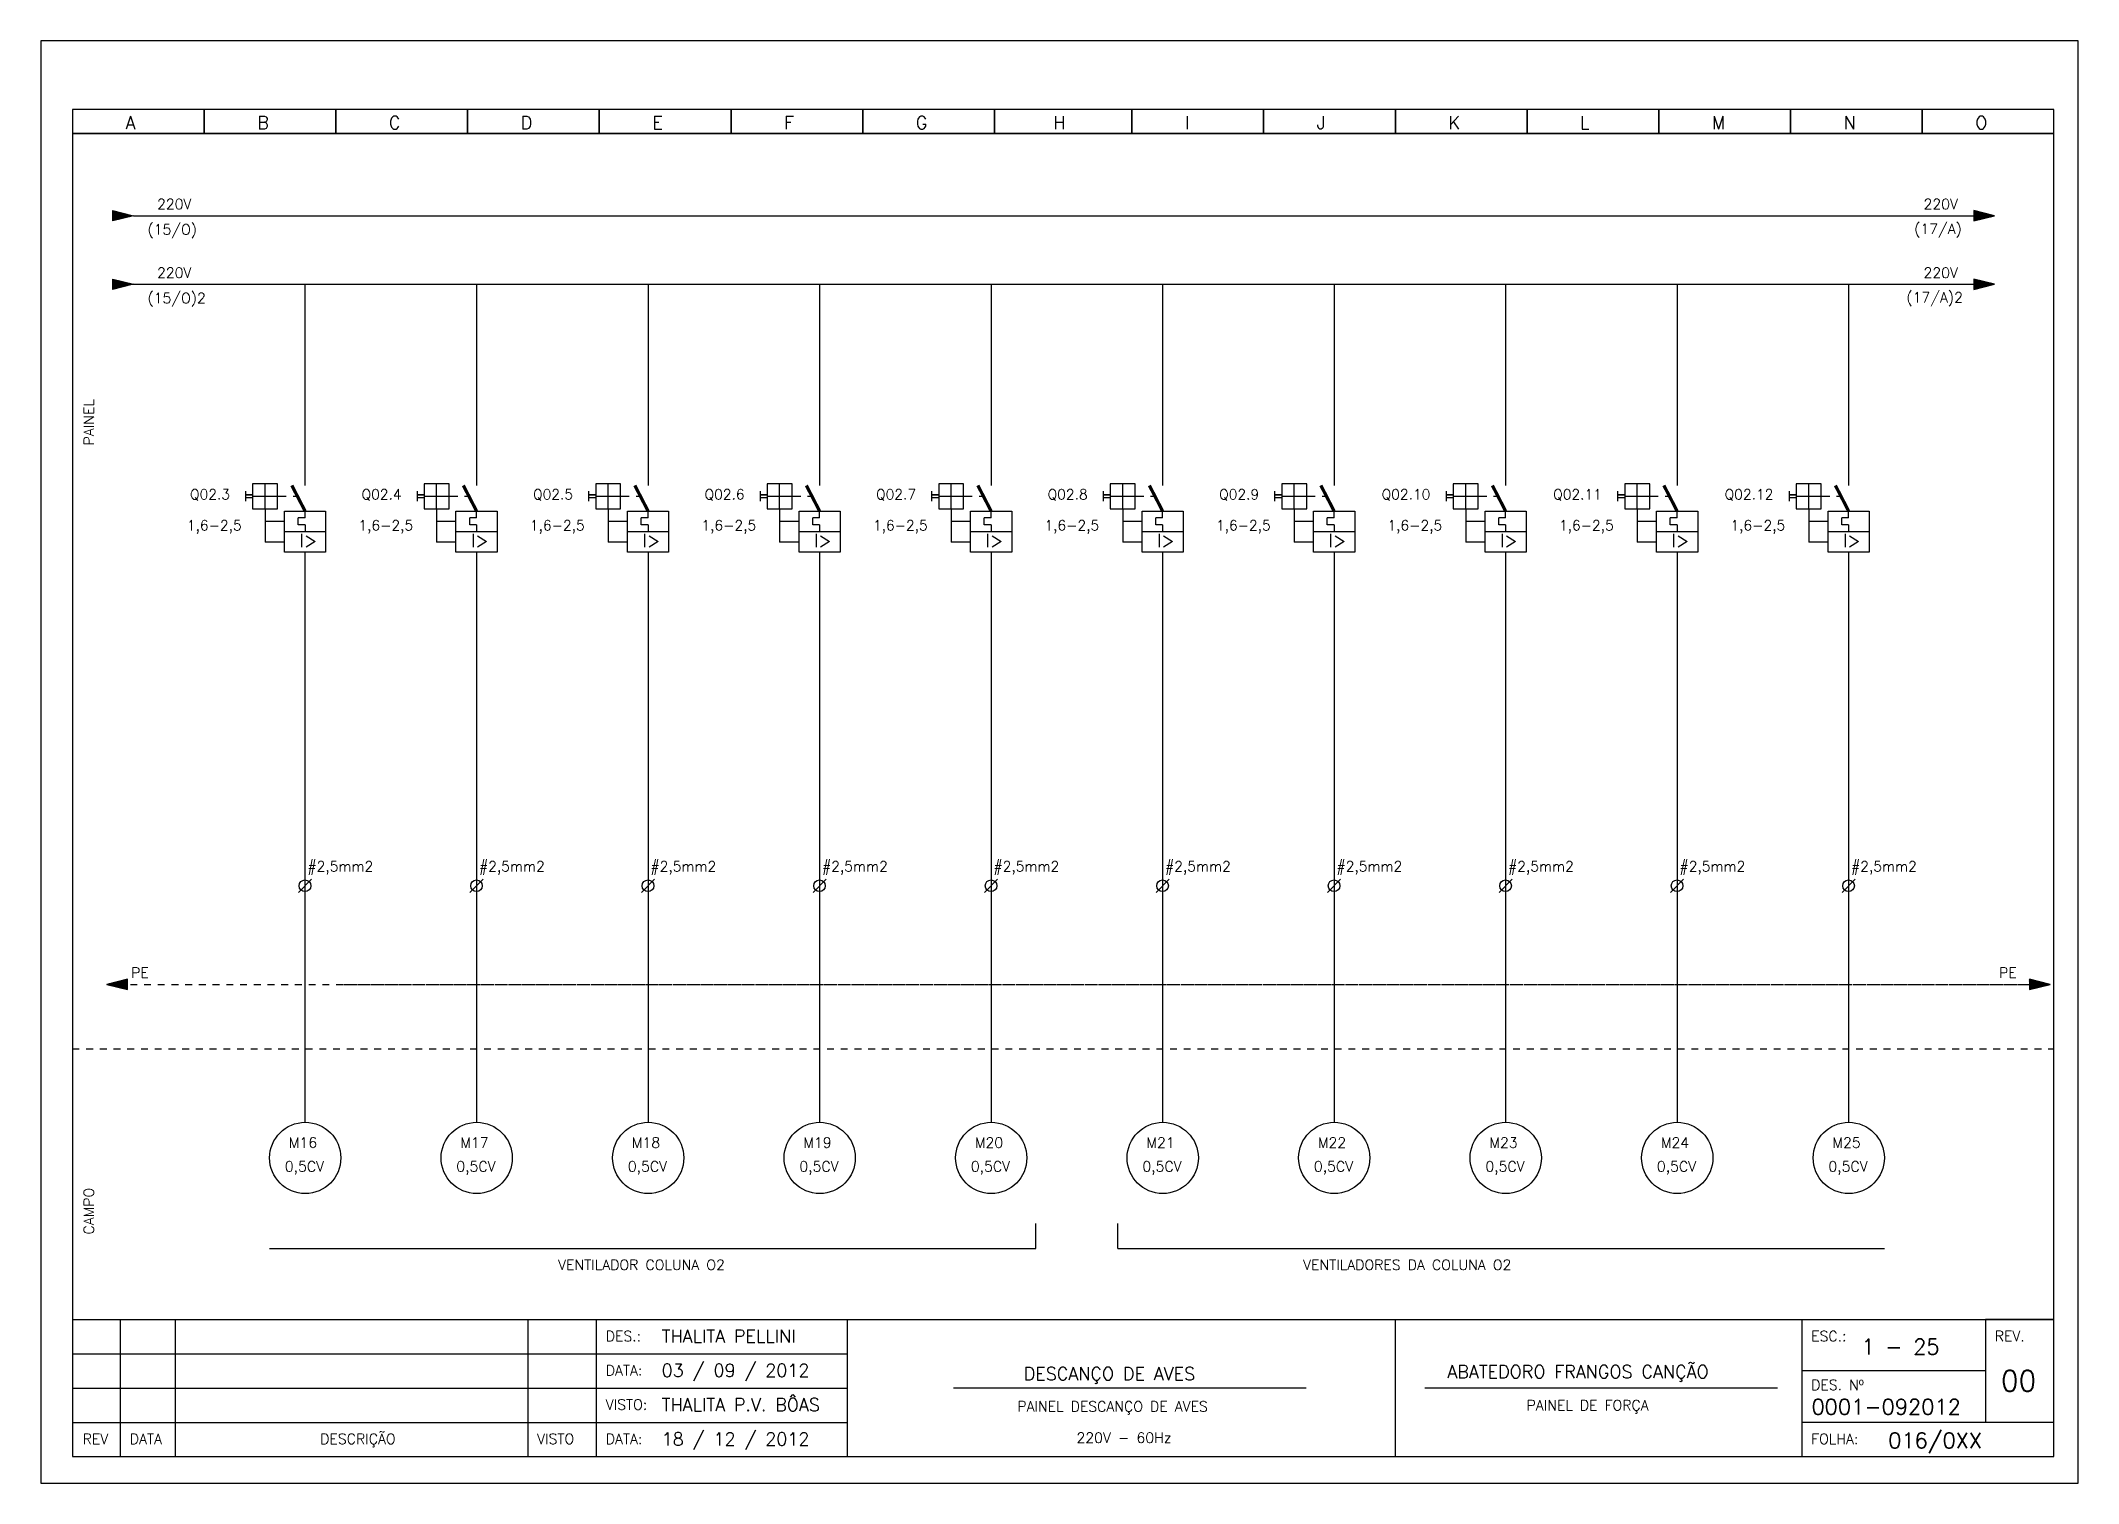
# Model space of a CAD drawing. Header units: millimetres. Extents: x 1974 to 2099, y 1386 to 1555.
# Drawn here: x 2003.81 to 2033.51, y 1386.48 to 1407.51 of the extents above; entities that cross this region are included whole.
import ezdxf

# ---------------------------------------------------------------- set-up
doc = ezdxf.new("R2010")
doc.units = ezdxf.units.MM
for name, pattern in [('DASHDOT2', [0.5, 0.25, -0.125, 0, -0.125]), ('DASHED', [0.75, 0.5, -0.25]), ('HIDDEN2', [0.1875, 0.125, -0.0625])]:
    doc.linetypes.add(name, pattern=pattern)
for name, color, linetype in [('1', 5, 'Continuous'), ('ALIMENTAÇÃO', 6, 'Continuous'), ('CONECTOR_SAK', 2, 'Continuous'), ('DISJUNTOR', 5, 'Continuous'), ('EQUIPAMENTOS', 5, 'Continuous'), ('MARGEM', 1, 'Continuous'), ('MOTORES', 5, 'Continuous'), ('PAINEL', 7, 'Continuous'), ('TERRA', 3, 'DASHED'), ('TEXTO', 4, 'Continuous'), ('TEXTO_2', 5, 'Continuous'), ('TIMBRE', 7, 'Continuous')]:
    doc.layers.add(name, color=color, linetype=linetype)
doc.styles.add('REGUA60', font='romans.shx', dxfattribs={"height": 2})
doc.styles.add('ROMANC', font='romanc.shx', dxfattribs={"height": 0.55})
doc.styles.add('ROMANS', font='romans.shx', dxfattribs={"height": 37})

msp = doc.modelspace()

# ---------------------------------------------------------------- texts
at = {"style": 'ROMANS'}
for s, p in [('ESC.:', (2029.613, 1388.555)), ('REV.', (2032.289, 1388.555)), ('DES. Nº', (2029.613, 1387.842)), ('PAINEL DESCANÇO DE AVES', (2018.041, 1387.53)), ('PAINEL DE FORÇA', (2025.464, 1387.546)), ('220V - 60Hz', (2018.904, 1387.073)), ('FOLHA:', (2029.613, 1387.055))]:
    msp.add_text(s, height=0.15, dxfattribs=at).set_placement(p)
at = {"layer": 'TEXTO'}
for s, height, style, p in [('A', 0.188, 'ROMANS', (2005.041, 1406.222)), ('B', 0.188, 'ROMANS', (2006.961, 1406.222)), ('C', 0.188, 'ROMANS', (2008.881, 1406.222)), ('D', 0.188, 'ROMANS', (2010.801, 1406.222)), ('E', 0.188, 'ROMANS', (2012.721, 1406.222)), ('F', 0.188, 'ROMANS', (2014.641, 1406.222)), ('G', 0.188, 'ROMANS', (2016.561, 1406.222)), ('H', 0.188, 'ROMANS', (2018.565, 1406.222)), ('I', 0.188, 'ROMANS', (2020.485, 1406.222)), ('J', 0.188, 'ROMANS', (2022.405, 1406.222)), ('K', 0.188, 'ROMANS', (2024.325, 1406.222)), ('L', 0.188, 'ROMANS', (2026.245, 1406.222)), ('M', 0.188, 'ROMANS', (2028.165, 1406.222)), ('N', 0.188, 'ROMANS', (2030.085, 1406.222)), ('O', 0.188, 'ROMANS', (2032.005, 1406.222)), ('220V', 0.15, 'ROMANS', (2005.501, 1405.053)), ('220V', 0.15, 'ROMANS', (2031.251, 1405.053)), ('(15/O)', 0.15, 'ROMANS', (2005.363, 1404.684)), ('(17/A)', 0.15, 'ROMANS', (2031.115, 1404.693)), ('220V', 0.15, 'ROMANS', (2005.501, 1404.053)), ('220V', 0.15, 'ROMANS', (2031.251, 1404.053)), ('(15/O)2', 0.15, 'ROMANS', (2005.363, 1403.684)), ('(17/A)2', 0.15, 'ROMANS', (2031.002, 1403.693)), ('Q02.3', 0.148, 'ROMANS', (2005.982, 1400.824)), ('Q02.4', 0.148, 'ROMANS', (2008.482, 1400.824)), ('Q02.5', 0.148, 'ROMANS', (2010.982, 1400.824)), ('Q02.6', 0.148, 'ROMANS', (2013.482, 1400.824)), ('Q02.7', 0.148, 'ROMANS', (2015.982, 1400.824)), ('Q02.8', 0.148, 'ROMANS', (2018.483, 1400.824)), ('Q02.9', 0.148, 'ROMANS', (2020.983, 1400.824)), ('Q02.10', 0.148, 'ROMANS', (2023.352, 1400.824)), ('Q02.11', 0.148, 'ROMANS', (2025.852, 1400.824)), ('Q02.12', 0.148, 'ROMANS', (2028.352, 1400.824)), ('1,6-2,5', 0.148, 'ROMANS', (2005.936, 1400.372)), ('1,6-2,5', 0.148, 'ROMANS', (2008.436, 1400.372)), ('1,6-2,5', 0.148, 'ROMANS', (2010.936, 1400.372)), ('1,6-2,5', 0.148, 'ROMANS', (2013.436, 1400.372)), ('1,6-2,5', 0.148, 'ROMANS', (2015.936, 1400.372)), ('1,6-2,5', 0.148, 'ROMANS', (2018.436, 1400.372)), ('1,6-2,5', 0.148, 'ROMANS', (2020.936, 1400.372)), ('1,6-2,5', 0.148, 'ROMANS', (2023.436, 1400.372)), ('1,6-2,5', 0.148, 'ROMANS', (2025.936, 1400.372)), ('1,6-2,5', 0.148, 'ROMANS', (2028.436, 1400.372)), ('#2,5mm2', 0.148, 'ROMANS', (2007.695, 1395.403)), ('#2,5mm2', 0.148, 'ROMANS', (2010.195, 1395.403)), ('#2,5mm2', 0.148, 'ROMANS', (2012.695, 1395.403)), ('#2,5mm2', 0.148, 'ROMANS', (2015.195, 1395.403)), ('#2,5mm2', 0.148, 'ROMANS', (2017.695, 1395.403)), ('#2,5mm2', 0.148, 'ROMANS', (2020.195, 1395.403)), ('#2,5mm2', 0.148, 'ROMANS', (2022.695, 1395.403)), ('#2,5mm2', 0.148, 'ROMANS', (2025.195, 1395.403)), ('#2,5mm2', 0.148, 'ROMANS', (2027.695, 1395.403)), ('#2,5mm2', 0.148, 'ROMANS', (2030.195, 1395.403)), ('PE', 0.15, 'ROMANS', (2005.124, 1393.85)), ('PE', 0.15, 'ROMANS', (2032.351, 1393.85)), ('M16', 0.15, 'REGUA60', (2007.423, 1391.374)), ('M17', 0.15, 'REGUA60', (2009.923, 1391.374)), ('M18', 0.15, 'REGUA60', (2012.423, 1391.374)), ('M19', 0.15, 'REGUA60', (2014.923, 1391.374)), ('M20', 0.15, 'REGUA60', (2017.423, 1391.374)), ('M21', 0.15, 'REGUA60', (2019.923, 1391.374)), ('M22', 0.15, 'REGUA60', (2022.423, 1391.374)), ('M23', 0.15, 'REGUA60', (2024.923, 1391.374)), ('M24', 0.15, 'REGUA60', (2027.423, 1391.374)), ('M25', 0.15, 'REGUA60', (2029.923, 1391.374)), ('0,5CV', 0.15, 'REGUA60', (2007.364, 1391.028)), ('0,5CV', 0.15, 'REGUA60', (2009.864, 1391.028)), ('0,5CV', 0.15, 'REGUA60', (2012.364, 1391.028)), ('0,5CV', 0.15, 'REGUA60', (2014.864, 1391.028)), ('0,5CV', 0.15, 'REGUA60', (2017.364, 1391.028)), ('0,5CV', 0.15, 'REGUA60', (2019.864, 1391.028)), ('0,5CV', 0.15, 'REGUA60', (2022.364, 1391.028)), ('0,5CV', 0.15, 'REGUA60', (2024.864, 1391.028)), ('0,5CV', 0.15, 'REGUA60', (2027.364, 1391.028)), ('0,5CV', 0.15, 'REGUA60', (2029.864, 1391.028)), ('VENTILADOR COLUNA O2', 0.15, 'REGUA60', (2011.348, 1389.593)), ('VENTILADORES DA COLUNA O2', 0.15, 'REGUA60', (2022.208, 1389.593)), ('THALITA PELLINI', 0.1875, 'ROMANS', (2012.857, 1388.535)), ('03 / 09 / 2012', 0.1875, 'ROMANS', (2012.857, 1388.035)), ('THALITA P.V. BÔAS', 0.1875, 'ROMANS', (2012.857, 1387.535)), ('18 / 12 / 2012', 0.1875, 'ROMANS', (2012.857, 1387.035))]:
    msp.add_text(s, height=height, dxfattribs=dict(at, style=style)).set_placement(p)
at = {"layer": 'TEXTO', "style": 'REGUA60'}
for s, p in [('PAINEL', (2004.582, 1401.61)), ('CAMPO', (2004.582, 1390.109))]:
    msp.add_text(s, height=0.15, rotation=90, dxfattribs=at).set_placement(p)
at = {"layer": 'TEXTO', "color": 150, "style": 'ROMANS'}
for s, height, p in [('DES.:', 0.15, (2012.042, 1388.555)), ('1 - 25', 0.225, (2030.347, 1388.362)), ('DATA:', 0.15, (2012.042, 1388.055)), ('00', 0.3, (2032.38, 1387.828)), ('VISTO:', 0.15, (2012.042, 1387.555)), ('0001-092012', 0.225, (2029.617, 1387.486)), ('REV', 0.15, (2004.416, 1387.055)), ('DATA', 0.15, (2005.104, 1387.055)), ('DESCRIÇÃO', 0.15, (2007.88, 1387.055)), ('VISTO', 0.15, (2011.042, 1387.055)), ('DATA:', 0.15, (2012.042, 1387.055)), ('016/0XX', 0.225, (2030.736, 1386.996))]:
    msp.add_text(s, height=height, dxfattribs=at).set_placement(p)
at = {"layer": 'TEXTO_2'}
for s, height, style, p in [('I>', 0.1927, 'REGUA60', (2007.574, 1400.128)), ('I>', 0.1927, 'REGUA60', (2010.074, 1400.128)), ('I>', 0.1927, 'REGUA60', (2012.574, 1400.128)), ('I>', 0.1927, 'REGUA60', (2015.074, 1400.128)), ('I>', 0.1927, 'REGUA60', (2017.574, 1400.128)), ('I>', 0.1927, 'REGUA60', (2020.074, 1400.128)), ('I>', 0.1927, 'REGUA60', (2022.574, 1400.128)), ('I>', 0.1927, 'REGUA60', (2025.074, 1400.128)), ('I>', 0.1927, 'REGUA60', (2027.574, 1400.128)), ('I>', 0.1927, 'REGUA60', (2030.074, 1400.128)), ('ABATEDORO FRANGOS CANÇÃO', 0.1875, 'ROMANC', (2024.31, 1388.016)), ('DESCANÇO DE AVES', 0.1875, 'ROMANC', (2018.134, 1387.988))]:
    msp.add_text(s, height=height, dxfattribs=dict(at, style=style)).set_placement(p)

# ---------------------------------------------------------------- hatches: boundary and pattern name
at = {"layer": 'EQUIPAMENTOS'}
for points in [[(2004.858, 1404.884), (2005.158, 1404.959), (2004.858, 1405.034)], [(2032.283, 1404.959), (2031.983, 1405.034), (2031.983, 1404.884)], [(2004.858, 1403.884), (2005.158, 1403.959), (2004.858, 1404.034)], [(2032.283, 1403.959), (2031.983, 1404.034), (2031.983, 1403.884)]]:
    msp.add_hatch(color=256, dxfattribs=at).paths.add_polyline_path(points)
at = {"layer": 'TERRA'}
h = msp.add_hatch(dxfattribs=at)
h.set_pattern_fill('ANSI31', color=256, scale=0.004, angle=180, style=0)
h.set_pattern_definition([(225, (2062.02565715, 1442.37584864), (0.0003535533906, -0.0003535533906), [])])
h.paths.add_polyline_path([(2004.771, 1393.756), (2005.071, 1393.756), (2005.071, 1393.831)])
h.paths.add_polyline_path([(2005.071, 1393.681), (2005.071, 1393.756), (2004.771, 1393.756)])
h = msp.add_hatch(dxfattribs=at)
h.set_pattern_fill('ANSI31', color=256, scale=0.004, style=0)
h.set_pattern_definition([(45, (1975.8419275, 1345.1362611), (-0.0003535533906, 0.0003535533906), [])])
h.paths.add_polyline_path([(2033.096, 1393.756), (2032.796, 1393.756), (2032.796, 1393.681)])
h.paths.add_polyline_path([(2032.796, 1393.831), (2032.796, 1393.756), (2033.096, 1393.756)])

# ---------------------------------------------------------------- linework, layer by layer
for p, q in [((2018.311, 1389.905), (2018.311, 1390.269)), ((2019.504, 1389.905), (2019.504, 1390.269)), ((2007.142, 1389.905), (2018.311, 1389.905)), ((2019.504, 1389.905), (2030.68, 1389.905)), ((2033.152, 1388.872), (2032.152, 1388.872))]:
    msp.add_line(p, q)
at = {"layer": '1'}
for p, q in [((2007.259, 1401.053), (2006.895, 1401.053)), ((2006.895, 1401.053), (2006.895, 1400.689)), ((2007.077, 1400.689), (2007.077, 1401.053)), ((2007.259, 1400.689), (2007.259, 1401.053)), ((2009.759, 1401.053), (2009.395, 1401.053)), ((2009.395, 1401.053), (2009.395, 1400.689)), ((2009.577, 1400.689), (2009.577, 1401.053)), ((2009.759, 1400.689), (2009.759, 1401.053)), ((2012.259, 1401.053), (2011.895, 1401.053)), ((2011.895, 1401.053), (2011.895, 1400.689)), ((2012.077, 1400.689), (2012.077, 1401.053)), ((2012.259, 1400.689), (2012.259, 1401.053)), ((2014.759, 1401.053), (2014.395, 1401.053)), ((2014.395, 1401.053), (2014.395, 1400.689)), ((2014.577, 1400.689), (2014.577, 1401.053)), ((2014.759, 1400.689), (2014.759, 1401.053)), ((2017.259, 1401.053), (2016.895, 1401.053)), ((2016.895, 1401.053), (2016.895, 1400.689)), ((2017.077, 1400.689), (2017.077, 1401.053)), ((2017.259, 1400.689), (2017.259, 1401.053)), ((2019.759, 1401.053), (2019.395, 1401.053)), ((2019.395, 1401.053), (2019.395, 1400.689)), ((2019.577, 1400.689), (2019.577, 1401.053)), ((2019.759, 1400.689), (2019.759, 1401.053)), ((2022.259, 1401.053), (2021.895, 1401.053)), ((2021.895, 1401.053), (2021.895, 1400.689)), ((2022.077, 1400.689), (2022.077, 1401.053)), ((2022.259, 1400.689), (2022.259, 1401.053)), ((2024.759, 1401.053), (2024.395, 1401.053)), ((2024.395, 1401.053), (2024.395, 1400.689)), ((2024.577, 1400.689), (2024.577, 1401.053)), ((2024.759, 1400.689), (2024.759, 1401.053)), ((2027.259, 1401.053), (2026.895, 1401.053)), ((2026.895, 1401.053), (2026.895, 1400.689)), ((2027.077, 1400.689), (2027.077, 1401.053)), ((2027.259, 1400.689), (2027.259, 1401.053)), ((2029.759, 1401.053), (2029.395, 1401.053)), ((2029.395, 1401.053), (2029.395, 1400.689)), ((2029.577, 1400.689), (2029.577, 1401.053)), ((2029.759, 1400.689), (2029.759, 1401.053)), ((2006.791, 1400.945), (2006.791, 1400.8)), ((2006.895, 1400.892), (2006.791, 1400.892)), ((2006.791, 1400.892), (2006.895, 1400.892)), ((2006.791, 1400.85), (2006.895, 1400.85)), ((2006.895, 1400.871), (2007.259, 1400.871)), ((2006.895, 1400.689), (2007.259, 1400.689)), ((2009.291, 1400.945), (2009.291, 1400.8)), ((2009.395, 1400.892), (2009.291, 1400.892)), ((2009.291, 1400.892), (2009.395, 1400.892)), ((2009.291, 1400.85), (2009.395, 1400.85)), ((2009.395, 1400.871), (2009.759, 1400.871)), ((2009.395, 1400.689), (2009.759, 1400.689)), ((2011.791, 1400.945), (2011.791, 1400.8)), ((2011.895, 1400.892), (2011.791, 1400.892)), ((2011.791, 1400.892), (2011.895, 1400.892)), ((2011.791, 1400.85), (2011.895, 1400.85)), ((2011.895, 1400.871), (2012.259, 1400.871)), ((2011.895, 1400.689), (2012.259, 1400.689)), ((2014.291, 1400.945), (2014.291, 1400.8)), ((2014.395, 1400.892), (2014.291, 1400.892)), ((2014.291, 1400.892), (2014.395, 1400.892)), ((2014.291, 1400.85), (2014.395, 1400.85)), ((2014.395, 1400.871), (2014.759, 1400.871)), ((2014.395, 1400.689), (2014.759, 1400.689)), ((2016.791, 1400.945), (2016.791, 1400.8)), ((2016.895, 1400.892), (2016.791, 1400.892)), ((2016.791, 1400.892), (2016.895, 1400.892)), ((2016.791, 1400.85), (2016.895, 1400.85)), ((2016.895, 1400.871), (2017.259, 1400.871)), ((2016.895, 1400.689), (2017.259, 1400.689)), ((2019.291, 1400.945), (2019.291, 1400.8)), ((2019.395, 1400.892), (2019.291, 1400.892)), ((2019.291, 1400.892), (2019.395, 1400.892)), ((2019.291, 1400.85), (2019.395, 1400.85)), ((2019.395, 1400.871), (2019.759, 1400.871)), ((2019.395, 1400.689), (2019.759, 1400.689)), ((2021.791, 1400.945), (2021.791, 1400.8)), ((2021.895, 1400.892), (2021.791, 1400.892)), ((2021.791, 1400.892), (2021.895, 1400.892)), ((2021.791, 1400.85), (2021.895, 1400.85)), ((2021.895, 1400.871), (2022.259, 1400.871)), ((2021.895, 1400.689), (2022.259, 1400.689)), ((2024.291, 1400.945), (2024.291, 1400.8)), ((2024.395, 1400.892), (2024.291, 1400.892)), ((2024.291, 1400.892), (2024.395, 1400.892)), ((2024.291, 1400.85), (2024.395, 1400.85)), ((2024.395, 1400.871), (2024.759, 1400.871)), ((2024.395, 1400.689), (2024.759, 1400.689)), ((2026.791, 1400.945), (2026.791, 1400.8)), ((2026.895, 1400.892), (2026.791, 1400.892)), ((2026.791, 1400.892), (2026.895, 1400.892)), ((2026.791, 1400.85), (2026.895, 1400.85)), ((2026.895, 1400.871), (2027.259, 1400.871)), ((2026.895, 1400.689), (2027.259, 1400.689)), ((2029.291, 1400.945), (2029.291, 1400.8)), ((2029.395, 1400.892), (2029.291, 1400.892)), ((2029.291, 1400.892), (2029.395, 1400.892)), ((2029.291, 1400.85), (2029.395, 1400.85)), ((2029.395, 1400.871), (2029.759, 1400.871)), ((2029.395, 1400.689), (2029.759, 1400.689))]:
    msp.add_line(p, q, dxfattribs=at)
at = {"layer": 'ALIMENTAÇÃO'}
msp.add_line((2004.858, 1403.959), (2032.283, 1403.959), dxfattribs=at)
at = {"layer": 'ALIMENTAÇÃO', "color": 6}
for p, q in [((2007.658, 1403.959), (2007.658, 1401.028)), ((2010.158, 1403.959), (2010.158, 1401.028)), ((2012.658, 1403.959), (2012.658, 1401.028)), ((2015.158, 1403.959), (2015.158, 1401.028)), ((2017.658, 1403.959), (2017.658, 1401.028)), ((2020.158, 1403.959), (2020.158, 1401.028)), ((2022.658, 1403.959), (2022.658, 1401.028)), ((2025.158, 1403.959), (2025.158, 1401.028)), ((2027.658, 1403.959), (2027.658, 1401.028)), ((2030.158, 1403.959), (2030.158, 1401.028)), ((2007.658, 1400.054), (2007.658, 1391.746)), ((2010.158, 1400.054), (2010.158, 1391.746)), ((2012.658, 1400.054), (2012.658, 1391.746)), ((2015.158, 1400.054), (2015.158, 1391.746)), ((2017.658, 1400.054), (2017.658, 1391.746)), ((2020.158, 1400.054), (2020.158, 1391.746)), ((2022.658, 1400.054), (2022.658, 1391.746)), ((2025.158, 1400.054), (2025.158, 1391.746)), ((2027.658, 1400.054), (2027.658, 1391.746)), ((2030.158, 1400.054), (2030.158, 1391.746))]:
    msp.add_line(p, q, dxfattribs=at)
at = {"layer": 'CONECTOR_SAK'}
for p, q in [((2007.754, 1395.29), (2007.563, 1395.097)), ((2010.254, 1395.29), (2010.063, 1395.097)), ((2012.754, 1395.29), (2012.563, 1395.097)), ((2015.254, 1395.29), (2015.063, 1395.097)), ((2017.754, 1395.29), (2017.563, 1395.097)), ((2020.254, 1395.29), (2020.063, 1395.097)), ((2022.754, 1395.29), (2022.563, 1395.097)), ((2025.254, 1395.29), (2025.063, 1395.097)), ((2027.754, 1395.29), (2027.563, 1395.097)), ((2030.254, 1395.29), (2030.063, 1395.097))]:
    msp.add_line(p, q, dxfattribs=at)
for centre in [(2007.658, 1395.193), (2010.158, 1395.193), (2012.658, 1395.193), (2015.158, 1395.193), (2017.658, 1395.193), (2020.158, 1395.193), (2022.658, 1395.193), (2025.158, 1395.193), (2027.658, 1395.193), (2030.158, 1395.193)]:
    msp.add_circle(centre, 0.0846, dxfattribs=at)
at = {"layer": 'DISJUNTOR'}
for p, q in [((2007.077, 1400.689), (2007.077, 1400.202)), ((2007.659, 1400.554), (2007.659, 1400.654)), ((2009.577, 1400.689), (2009.577, 1400.202)), ((2010.159, 1400.554), (2010.159, 1400.654)), ((2012.077, 1400.689), (2012.077, 1400.202)), ((2012.659, 1400.554), (2012.659, 1400.654)), ((2014.577, 1400.689), (2014.577, 1400.202)), ((2015.159, 1400.554), (2015.159, 1400.654)), ((2017.077, 1400.689), (2017.077, 1400.202)), ((2017.659, 1400.554), (2017.659, 1400.654)), ((2019.577, 1400.689), (2019.577, 1400.202)), ((2020.159, 1400.554), (2020.159, 1400.654)), ((2022.077, 1400.689), (2022.077, 1400.202)), ((2022.659, 1400.554), (2022.659, 1400.654)), ((2024.577, 1400.689), (2024.577, 1400.202)), ((2025.159, 1400.554), (2025.159, 1400.654)), ((2027.077, 1400.689), (2027.077, 1400.202)), ((2027.659, 1400.554), (2027.659, 1400.654)), ((2029.577, 1400.689), (2029.577, 1400.202)), ((2030.159, 1400.554), (2030.159, 1400.654)), ((2007.358, 1400.502), (2007.077, 1400.502)), ((2007.659, 1400.554), (2007.559, 1400.554)), ((2007.559, 1400.454), (2007.559, 1400.554)), ((2007.659, 1400.454), (2007.559, 1400.454)), ((2007.659, 1400.454), (2007.659, 1400.354)), ((2009.858, 1400.502), (2009.577, 1400.502)), ((2010.159, 1400.554), (2010.059, 1400.554)), ((2010.059, 1400.454), (2010.059, 1400.554)), ((2010.159, 1400.454), (2010.059, 1400.454)), ((2010.159, 1400.454), (2010.159, 1400.354)), ((2012.358, 1400.502), (2012.077, 1400.502)), ((2012.659, 1400.554), (2012.559, 1400.554)), ((2012.559, 1400.454), (2012.559, 1400.554)), ((2012.659, 1400.454), (2012.559, 1400.454)), ((2012.659, 1400.454), (2012.659, 1400.354)), ((2014.858, 1400.502), (2014.577, 1400.502)), ((2015.159, 1400.554), (2015.059, 1400.554)), ((2015.059, 1400.454), (2015.059, 1400.554)), ((2015.159, 1400.454), (2015.059, 1400.454)), ((2015.159, 1400.454), (2015.159, 1400.354)), ((2017.358, 1400.502), (2017.077, 1400.502)), ((2017.659, 1400.554), (2017.559, 1400.554)), ((2017.559, 1400.454), (2017.559, 1400.554)), ((2017.659, 1400.454), (2017.559, 1400.454)), ((2017.659, 1400.454), (2017.659, 1400.354)), ((2019.858, 1400.502), (2019.577, 1400.502)), ((2020.159, 1400.554), (2020.059, 1400.554)), ((2020.059, 1400.454), (2020.059, 1400.554)), ((2020.159, 1400.454), (2020.059, 1400.454)), ((2020.159, 1400.454), (2020.159, 1400.354)), ((2022.358, 1400.502), (2022.077, 1400.502)), ((2022.659, 1400.554), (2022.559, 1400.554)), ((2022.559, 1400.454), (2022.559, 1400.554)), ((2022.659, 1400.454), (2022.559, 1400.454)), ((2022.659, 1400.454), (2022.659, 1400.354)), ((2024.858, 1400.502), (2024.577, 1400.502)), ((2025.159, 1400.554), (2025.059, 1400.554)), ((2025.059, 1400.454), (2025.059, 1400.554)), ((2025.159, 1400.454), (2025.059, 1400.454)), ((2025.159, 1400.454), (2025.159, 1400.354)), ((2027.358, 1400.502), (2027.077, 1400.502)), ((2027.659, 1400.554), (2027.559, 1400.554)), ((2027.559, 1400.454), (2027.559, 1400.554)), ((2027.659, 1400.454), (2027.559, 1400.454)), ((2027.659, 1400.454), (2027.659, 1400.354)), ((2029.858, 1400.502), (2029.577, 1400.502)), ((2030.159, 1400.554), (2030.059, 1400.554)), ((2030.059, 1400.454), (2030.059, 1400.554)), ((2030.159, 1400.454), (2030.059, 1400.454)), ((2030.159, 1400.454), (2030.159, 1400.354)), ((2007.358, 1400.202), (2007.077, 1400.202)), ((2007.359, 1400.354), (2007.959, 1400.354)), ((2009.858, 1400.202), (2009.577, 1400.202)), ((2009.859, 1400.354), (2010.459, 1400.354)), ((2012.358, 1400.202), (2012.077, 1400.202)), ((2012.359, 1400.354), (2012.959, 1400.354)), ((2014.858, 1400.202), (2014.577, 1400.202)), ((2014.859, 1400.354), (2015.459, 1400.354)), ((2017.358, 1400.202), (2017.077, 1400.202)), ((2017.359, 1400.354), (2017.959, 1400.354)), ((2019.858, 1400.202), (2019.577, 1400.202)), ((2019.859, 1400.354), (2020.459, 1400.354)), ((2022.358, 1400.202), (2022.077, 1400.202)), ((2022.359, 1400.354), (2022.959, 1400.354)), ((2024.858, 1400.202), (2024.577, 1400.202)), ((2024.859, 1400.354), (2025.459, 1400.354)), ((2027.358, 1400.202), (2027.077, 1400.202)), ((2027.359, 1400.354), (2027.959, 1400.354)), ((2029.858, 1400.202), (2029.577, 1400.202)), ((2029.859, 1400.354), (2030.459, 1400.354))]:
    msp.add_line(p, q, dxfattribs=at)
at = {"layer": 'DISJUNTOR', "linetype": 'HIDDEN2'}
for p, q in [((2007.259, 1400.871), (2007.558, 1400.871)), ((2009.759, 1400.871), (2010.058, 1400.871)), ((2012.259, 1400.871), (2012.558, 1400.871)), ((2014.759, 1400.871), (2015.058, 1400.871)), ((2017.259, 1400.871), (2017.558, 1400.871)), ((2019.759, 1400.871), (2020.058, 1400.871)), ((2022.259, 1400.871), (2022.558, 1400.871)), ((2024.759, 1400.871), (2025.058, 1400.871)), ((2027.259, 1400.871), (2027.558, 1400.871)), ((2029.759, 1400.871), (2030.058, 1400.871))]:
    msp.add_line(p, q, dxfattribs=at)
at = {"layer": 'DISJUNTOR', "const_width": 0.0472}
for points in [[(2007.659, 1400.654), (2007.466, 1401.028)], [(2010.159, 1400.654), (2009.966, 1401.028)], [(2012.659, 1400.654), (2012.466, 1401.028)], [(2015.159, 1400.654), (2014.966, 1401.028)], [(2017.659, 1400.654), (2017.466, 1401.028)], [(2020.159, 1400.654), (2019.966, 1401.028)], [(2022.659, 1400.654), (2022.466, 1401.028)], [(2025.159, 1400.654), (2024.966, 1401.028)], [(2027.659, 1400.654), (2027.466, 1401.028)], [(2030.159, 1400.654), (2029.966, 1401.028)]]:
    msp.add_lwpolyline(points, dxfattribs=at)
at = {"layer": 'DISJUNTOR'}
for points in [[(2007.359, 1400.654), (2007.959, 1400.654), (2007.959, 1400.054), (2007.359, 1400.054)], [(2009.859, 1400.654), (2010.459, 1400.654), (2010.459, 1400.054), (2009.859, 1400.054)], [(2012.359, 1400.654), (2012.959, 1400.654), (2012.959, 1400.054), (2012.359, 1400.054)], [(2014.859, 1400.654), (2015.459, 1400.654), (2015.459, 1400.054), (2014.859, 1400.054)], [(2017.359, 1400.654), (2017.959, 1400.654), (2017.959, 1400.054), (2017.359, 1400.054)], [(2019.859, 1400.654), (2020.459, 1400.654), (2020.459, 1400.054), (2019.859, 1400.054)], [(2022.359, 1400.654), (2022.959, 1400.654), (2022.959, 1400.054), (2022.359, 1400.054)], [(2024.859, 1400.654), (2025.459, 1400.654), (2025.459, 1400.054), (2024.859, 1400.054)], [(2027.359, 1400.654), (2027.959, 1400.654), (2027.959, 1400.054), (2027.359, 1400.054)], [(2029.859, 1400.654), (2030.459, 1400.654), (2030.459, 1400.054), (2029.859, 1400.054)]]:
    msp.add_lwpolyline(points, close=True, dxfattribs=at)
at = {"layer": 'EQUIPAMENTOS'}
msp.add_line((2005.158, 1404.959), (2031.983, 1404.959), dxfattribs=at)
for points in [[(2004.858, 1405.034), (2005.158, 1404.959), (2004.858, 1404.884), (2004.858, 1405.034)], [(2031.983, 1404.884), (2032.283, 1404.959), (2031.983, 1405.034), (2031.983, 1404.884)], [(2004.858, 1404.034), (2005.158, 1403.959), (2004.858, 1403.884), (2004.858, 1404.034)], [(2031.983, 1403.884), (2032.283, 1403.959), (2031.983, 1404.034), (2031.983, 1403.884)]]:
    msp.add_lwpolyline(points, dxfattribs=at)
at = {"layer": 'MARGEM', "color": 7}
msp.add_lwpolyline([(2003.806, 1386.484), (2033.506, 1386.484), (2033.506, 1407.509), (2003.806, 1407.509)], close=True, dxfattribs=at)
at = {"layer": 'MOTORES'}
for centre in [(2007.661, 1391.226), (2010.161, 1391.226), (2012.661, 1391.226), (2015.161, 1391.226), (2017.661, 1391.226), (2020.161, 1391.226), (2022.661, 1391.226), (2025.161, 1391.226), (2027.661, 1391.226), (2030.161, 1391.226)]:
    msp.add_circle(centre, 0.519, dxfattribs=at)
at = {"layer": 'PAINEL', "color": 12, "linetype": 'HIDDEN2', "ltscale": 0.005}
msp.add_line((2004.268, 1392.816), (2033.152, 1392.816), dxfattribs=at)
at = {"layer": 'TERRA', "linetype": 'DASHDOT2', "ltscale": 0.0025}
for p, q in [((2005.112, 1393.756), (2032.796, 1393.756)), ((2005.112, 1393.756), (2032.796, 1393.756)), ((2008.223, 1393.756), (2033.096, 1393.756))]:
    msp.add_line(p, q, dxfattribs=at)
at = {"layer": 'TERRA'}
for points in [[(2005.071, 1393.831), (2004.771, 1393.756), (2005.071, 1393.681), (2005.071, 1393.831)], [(2005.071, 1393.831), (2004.771, 1393.756), (2005.071, 1393.681), (2005.071, 1393.831)], [(2032.796, 1393.681), (2033.096, 1393.756), (2032.796, 1393.831), (2032.796, 1393.681)], [(2032.796, 1393.681), (2033.096, 1393.756), (2032.796, 1393.831), (2032.796, 1393.681)]]:
    msp.add_lwpolyline(points, dxfattribs=at)
at = {"layer": 'TIMBRE', "color": 12}
msp.add_line((2033.152, 1406.509), (2004.268, 1406.509), dxfattribs=at)
at = {"layer": 'TIMBRE'}
for p, q in [((2004.268, 1388.872), (2033.152, 1388.872)), ((2004.968, 1386.872), (2004.968, 1388.872)), ((2005.768, 1386.872), (2005.768, 1388.872)), ((2010.906, 1388.872), (2010.906, 1386.872)), ((2011.906, 1386.872), (2011.906, 1388.872)), ((2015.559, 1388.872), (2015.559, 1386.872)), ((2023.549, 1388.872), (2023.549, 1386.872)), ((2029.477, 1388.872), (2029.477, 1386.872)), ((2032.152, 1388.872), (2032.152, 1387.372)), ((2004.268, 1388.372), (2015.559, 1388.372)), ((2032.152, 1388.122), (2029.477, 1388.122)), ((2004.268, 1387.872), (2015.559, 1387.872)), ((2022.253, 1387.872), (2017.109, 1387.872)), ((2029.124, 1387.872), (2023.98, 1387.872)), ((2004.268, 1387.372), (2015.559, 1387.372)), ((2033.152, 1387.372), (2029.477, 1387.372))]:
    msp.add_line(p, q, dxfattribs=at)
at = {"layer": 'TIMBRE', "color": 12}
for points in [[(2004.268, 1406.159), (2006.188, 1406.159), (2006.188, 1406.509), (2004.268, 1406.509)], [(2006.188, 1406.159), (2008.108, 1406.159), (2008.108, 1406.509), (2006.188, 1406.509)], [(2008.108, 1406.159), (2010.028, 1406.159), (2010.028, 1406.509), (2008.108, 1406.509)], [(2010.028, 1406.159), (2011.948, 1406.159), (2011.948, 1406.509), (2010.028, 1406.509)], [(2011.948, 1406.159), (2013.868, 1406.159), (2013.868, 1406.509), (2011.948, 1406.509)], [(2013.868, 1406.159), (2015.788, 1406.159), (2015.788, 1406.509), (2013.868, 1406.509)], [(2015.788, 1406.159), (2017.708, 1406.159), (2017.708, 1406.509), (2015.788, 1406.509)], [(2017.708, 1406.159), (2019.712, 1406.159), (2019.712, 1406.509), (2017.708, 1406.509)], [(2019.712, 1406.159), (2021.632, 1406.159), (2021.632, 1406.509), (2019.712, 1406.509)], [(2021.632, 1406.159), (2023.552, 1406.159), (2023.552, 1406.509), (2021.632, 1406.509)], [(2023.552, 1406.159), (2025.472, 1406.159), (2025.472, 1406.509), (2023.552, 1406.509)], [(2025.472, 1406.159), (2027.392, 1406.159), (2027.392, 1406.509), (2025.472, 1406.509)], [(2027.392, 1406.159), (2029.312, 1406.159), (2029.312, 1406.509), (2027.392, 1406.509)], [(2029.312, 1406.159), (2031.232, 1406.159), (2031.232, 1406.509), (2029.312, 1406.509)], [(2031.232, 1406.159), (2033.152, 1406.159), (2033.152, 1406.509), (2031.232, 1406.509)], [(2004.268, 1386.872), (2033.152, 1386.872), (2033.152, 1406.159), (2004.268, 1406.159)]]:
    msp.add_lwpolyline(points, close=True, dxfattribs=at)

msp.set_redraw_order([(e.dxf.handle, doc.entitydb.next_handle()) for e in msp.query("TEXT MTEXT ATTDEF DIMENSION ARC_DIMENSION")])  # texts and dimensions are drawn at this point

doc.saveas('drawing.dxf')
